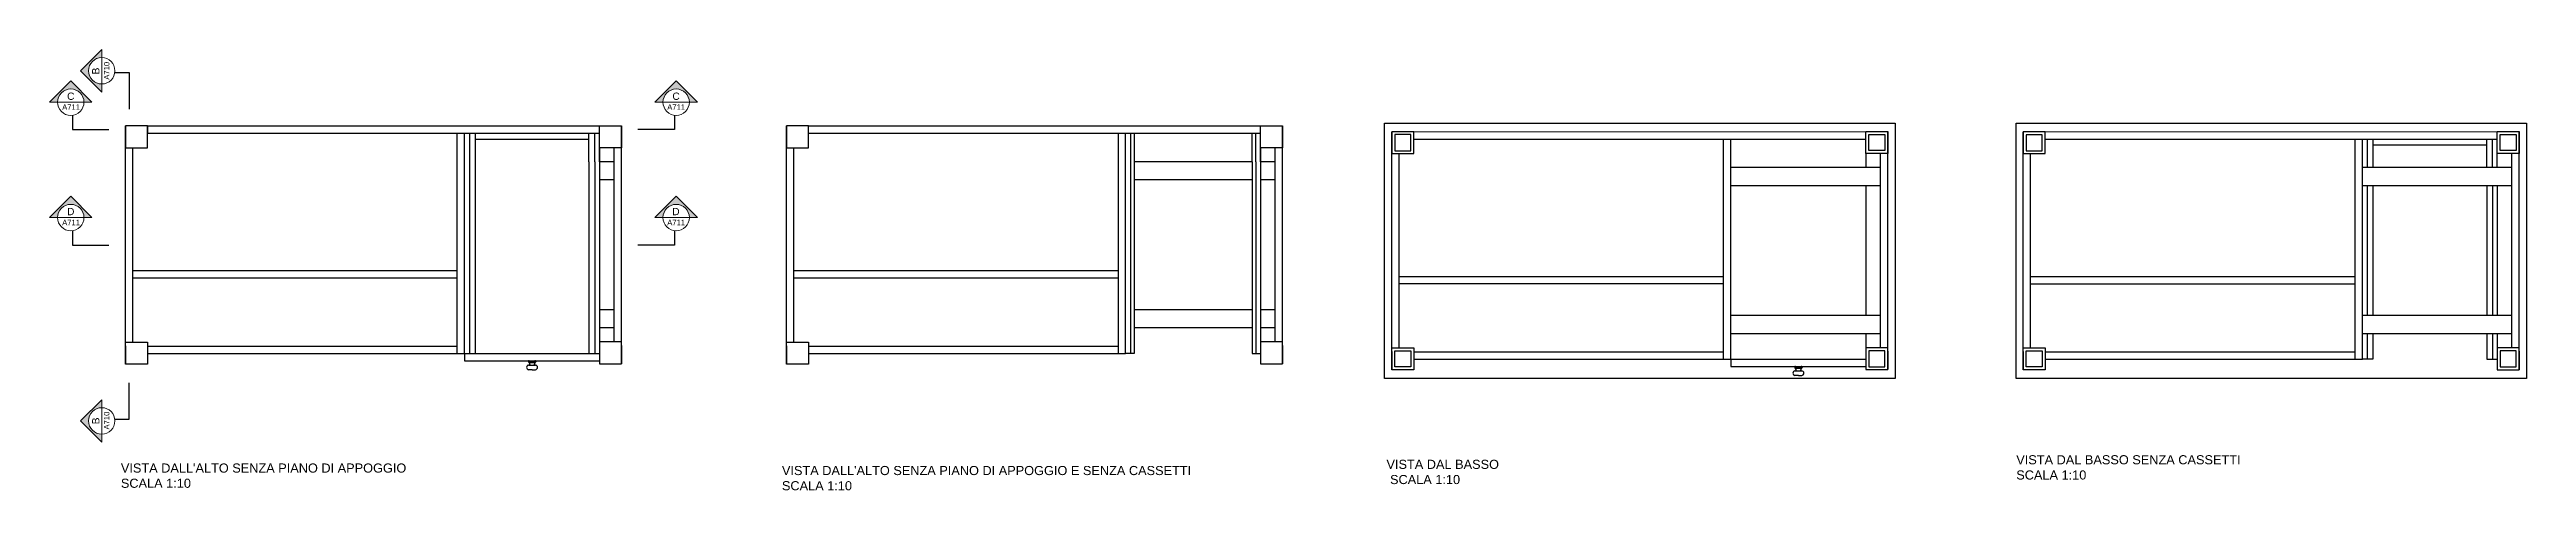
# Model space of a CAD drawing. Header units: millimetres. Extents: x -69 to 1786, y -423 to 409.
# Drawn here: x 36 to 715, y 288 to 409 of the extents above; entities that cross this region are included whole.
import ezdxf
from ezdxf.enums import TextEntityAlignment as Align

# ---------------------------------------------------------------- set-up
doc = ezdxf.new("R2010")
doc.units = ezdxf.units.MM
doc.header["$LTSCALE"] = 0.5
doc.layers.add('A-ANNO-SYMB', color=202, linetype='Continuous', lineweight=18)
for name, color, linetype in [('ALTRE LINEE', 70, 'Continuous'), ('G-ANNO-GEOMETRY', 7, 'Continuous'), ('SIMBOLI', 201, 'Continuous')]:
    doc.layers.add(name, color=color, linetype=linetype)
doc.styles.add('ARIAL', font='arial.ttf')
doc.styles.get("Standard").update_dxf_attribs({"font": 'arial.ttf'})

msp = doc.modelspace()

# ---------------------------------------------------------------- texts
at = {"layer": 'G-ANNO-GEOMETRY', "lineweight": -3, "char_height": 2.5, "attachment_point": 1}
for s, width, heights, insert in [("VISTA DALL'ALTO SENZA PIANO DI APPOGGIO \\PSCALA 1:10", 103.3026, [14.87], (55.37, 295.77)), ("VISTA DALL'ALTO SENZA PIANO DI APPOGGIO E SENZA CASSETTI \\PSCALA 1:10", 142.0443, [8.9], (236.69, 295.09)), ('VISTA DAL BASSO\\P SCALA 1:10', 76.7177, [14], (402.51, 296.79)), ('VISTA DAL BASSO SENZA CASSETTI\\PSCALA 1:10', 139.5577, [9.11], (575.25, 298.04))]:
    msp.add_mtext_dynamic_manual_height_columns(s, width=width, gutter_width=12.5, heights=heights, dxfattribs=dict(at, insert=insert))

# ---------------------------------------------------------------- blocks, each defined once
blk = doc.blocks.new('SYMBOL')
at = {"layer": 'A-ANNO-SYMB', "linetype": 'Continuous', "lineweight": 20}
h = blk.add_hatch(color=256, dxfattribs=at)
h.dxf.hatch_style = 1
h.paths.add_polyline_path([(11.206, 4.948), (11.316, 4.948, -1), (11.678, 4.948), (11.788, 4.948), (11.497, 5.241)])
at = {"linetype": 'Continuous', "lineweight": 20}
blk.add_line((11.316, 4.948), (11.678, 4.948), dxfattribs=at)
at = {"layer": 'A-ANNO-SYMB', "linetype": 'Continuous', "lineweight": 20}
for p, q in [((11.206, 4.948), (11.497, 5.241)), ((11.788, 4.948), (11.497, 5.241)), ((11.316, 4.948), (11.206, 4.948)), ((11.678, 4.948), (11.788, 4.948))]:
    blk.add_line(p, q, dxfattribs=at)
blk.add_circle((11.497, 4.948), 0.181, dxfattribs=at)
for tag, p in [('SEZIONE', (11.497, 4.918)), ('TAVOLA', (11.497, 5.08))]:
    blk.add_attdef(tag, text='', height=0.1, dxfattribs=at).set_placement(p, align=Align.TOP_CENTER)

# ---------------------------------------------------------------- linework, layer by layer
at = {"layer": 'ALTRE LINEE'}
for p, q in [((56.65, 383.25), (56.65, 388.28)), ((62.65, 388.28), (186.65, 388.33)), ((62.65, 388.28), (62.65, 386.28)), ((192.65, 383.3), (192.65, 388.33)), ((237.97, 383.25), (237.97, 388.28)), ((243.97, 388.28), (367.97, 388.33)), ((373.97, 383.3), (373.97, 388.33)), ((401.99, 389.07), (541.99, 389.07)), ((401.99, 319.07), (401.99, 389.07)), ((401.99, 389.07), (401.99, 389.07)), ((401.99, 389.07), (401.99, 389.07)), ((541.99, 389.07), (541.99, 319.07)), ((575.19, 389.06), (715.19, 389.06)), ((575.19, 319.06), (575.19, 389.06)), ((575.19, 389.06), (575.19, 389.06)), ((575.19, 389.06), (575.19, 389.06)), ((715.19, 389.06), (715.19, 319.06)), ((56.65, 327.95), (56.65, 383.25)), ((58.65, 329.02), (58.65, 382.28)), ((62.65, 386.28), (186.65, 386.28)), ((147.65, 325.95), (147.65, 386.28)), ((149.65, 325.95), (149.65, 386.28)), ((150.95, 386.28), (150.95, 378.49)), ((152.55, 386.28), (152.55, 378.49)), ((152.55, 384.68), (183.75, 384.68)), ((183.75, 378.49), (183.75, 386.28)), ((185.35, 378.49), (185.35, 386.28)), ((186.65, 382.33), (186.65, 329.07)), ((186.65, 378.49), (186.65, 382.33)), ((190.65, 329.07), (190.65, 382.33)), ((192.65, 328), (192.65, 383.3)), ((237.97, 327.95), (237.97, 383.25)), ((239.97, 329.02), (239.97, 382.28)), ((243.97, 386.28), (367.97, 386.28)), ((328.97, 325.95), (328.97, 386.28)), ((330.97, 325.95), (330.97, 386.28)), ((332.27, 386.28), (332.27, 378.49)), ((333.27, 386.28), (333.27, 378.49)), ((365.67, 378.49), (365.67, 386.28)), ((366.67, 378.49), (366.67, 386.28)), ((367.97, 382.33), (367.97, 329.07)), ((367.97, 378.49), (367.97, 382.33)), ((371.97, 329.07), (371.97, 382.33)), ((373.97, 328), (373.97, 383.3)), ((403.99, 381.67), (403.99, 386.7)), ((403.99, 326.38), (403.99, 381.67)), ((405.99, 327.44), (405.99, 380.7)), ((409.99, 386.7), (533.99, 386.75)), ((409.99, 384.7), (533.99, 384.7)), ((494.99, 324.38), (494.99, 384.7)), ((496.99, 324.38), (496.99, 384.7)), ((533.99, 380.75), (533.99, 376.91)), ((537.99, 327.49), (537.99, 380.75)), ((539.99, 381.72), (539.99, 386.75)), ((539.99, 326.42), (539.99, 381.72)), ((577.19, 381.66), (577.19, 386.69)), ((577.19, 326.37), (577.19, 381.66)), ((579.19, 327.43), (579.19, 380.69)), ((583.19, 386.69), (707.19, 386.74)), ((583.19, 384.69), (707.19, 384.69)), ((668.19, 324.37), (668.19, 384.69)), ((670.19, 324.37), (670.19, 384.69)), ((671.49, 384.69), (671.49, 376.9)), ((673.09, 384.69), (673.09, 376.9)), ((673.09, 383.09), (704.29, 383.09)), ((704.29, 376.9), (704.29, 384.69)), ((705.89, 376.9), (705.89, 384.69)), ((707.19, 376.9), (707.19, 380.74)), ((711.19, 327.48), (711.19, 380.74)), ((713.19, 381.71), (713.19, 386.74)), ((713.19, 326.41), (713.19, 381.71)), ((150.95, 378.49), (150.95, 332.91)), ((152.55, 378.49), (152.55, 332.91)), ((183.75, 378.49), (183.75, 332.91)), ((185.35, 378.49), (185.35, 332.91)), ((190.65, 378.49), (186.65, 378.49)), ((332.27, 378.49), (332.27, 332.91)), ((333.27, 378.49), (333.27, 332.91)), ((365.67, 378.49), (333.27, 378.49)), ((365.67, 378.49), (365.67, 332.91)), ((366.67, 378.49), (366.67, 332.91)), ((371.97, 378.49), (367.97, 378.49)), ((537.99, 376.91), (496.99, 376.91)), ((711.19, 376.9), (670.19, 376.9)), ((186.65, 373.49), (186.65, 337.91)), ((190.65, 373.49), (186.65, 373.49)), ((365.67, 373.49), (333.27, 373.49)), ((367.97, 373.49), (367.97, 337.91)), ((371.97, 373.49), (367.97, 373.49)), ((537.99, 371.91), (496.99, 371.91)), ((533.99, 371.91), (533.99, 336.33)), ((711.19, 371.9), (670.19, 371.9)), ((671.49, 371.9), (671.49, 336.32)), ((673.09, 371.9), (673.09, 336.32)), ((704.29, 371.9), (704.29, 336.32)), ((705.89, 371.9), (705.89, 336.32)), ((707.19, 371.9), (707.19, 336.32)), ((58.65, 348.64), (147.65, 348.64)), ((58.65, 346.64), (147.65, 346.64)), ((239.97, 348.64), (328.97, 348.64)), ((239.97, 346.64), (328.97, 346.64)), ((405.99, 347.06), (494.99, 347.06)), ((579.19, 347.05), (668.19, 347.05)), ((405.99, 345.06), (494.99, 345.06)), ((579.19, 345.05), (668.19, 345.05)), ((150.95, 332.91), (150.95, 325.95)), ((152.55, 332.91), (152.55, 325.95)), ((183.75, 332.91), (183.75, 325.95)), ((185.35, 332.91), (185.35, 325.95)), ((190.65, 337.91), (186.65, 337.91)), ((186.65, 332.91), (186.65, 329.07)), ((190.65, 332.91), (186.65, 332.91)), ((332.27, 332.91), (332.27, 325.95)), ((365.67, 337.91), (333.27, 337.91)), ((333.27, 332.91), (333.27, 325.95)), ((365.67, 332.91), (333.27, 332.91)), ((365.67, 332.91), (365.67, 325.95)), ((366.67, 332.91), (366.67, 325.95)), ((371.97, 337.91), (367.97, 337.91)), ((367.97, 332.91), (367.97, 329.07)), ((371.97, 332.91), (367.97, 332.91)), ((537.99, 336.33), (496.99, 336.33)), ((711.19, 336.32), (670.19, 336.32)), ((56.65, 328.05), (56.65, 323.02)), ((62.65, 327.95), (147.65, 327.95)), ((192.65, 328.1), (192.65, 323.07)), ((237.97, 328.05), (237.97, 323.02)), ((243.97, 327.95), (328.97, 327.95)), ((373.97, 328.1), (373.97, 323.07)), ((403.99, 326.47), (403.99, 321.44)), ((409.99, 326.38), (494.99, 326.38)), ((537.99, 331.33), (496.99, 331.33)), ((533.99, 331.33), (533.99, 327.49)), ((539.99, 326.52), (539.99, 321.49)), ((577.19, 326.46), (577.19, 321.43)), ((583.19, 326.37), (668.19, 326.37)), ((711.19, 331.32), (670.19, 331.32)), ((671.49, 331.32), (671.49, 324.37)), ((673.09, 331.32), (673.09, 324.37)), ((704.29, 331.32), (704.29, 324.37)), ((705.89, 331.32), (705.89, 324.37)), ((707.19, 331.32), (707.19, 327.48)), ((713.19, 326.51), (713.19, 321.48)), ((62.65, 325.95), (147.65, 325.95)), ((147.65, 325.95), (149.65, 325.95)), ((149.65, 325.95), (186.65, 325.95)), ((149.65, 325.95), (149.65, 323.95)), ((149.65, 323.95), (186.65, 323.95)), ((167.15, 323.75), (167.15, 323.65)), ((169.15, 323.7), (167.15, 323.7)), ((167.21, 322.75), (169.09, 322.75)), ((168.15, 321.45), (167.21, 321.45)), ((167.35, 323.45), (168.95, 323.45)), ((167.54, 322.87), (167.54, 322.75)), ((168.15, 321.45), (169.09, 321.45)), ((168.77, 322.87), (168.77, 322.75)), ((169.15, 323.65), (169.15, 323.75)), ((169.15, 323.75), (169.15, 323.65)), ((243.97, 325.95), (328.97, 325.95)), ((328.97, 325.95), (330.97, 325.95)), ((333.27, 325.95), (330.97, 325.95)), ((365.67, 325.95), (367.97, 325.95)), ((409.99, 324.38), (494.99, 324.38)), ((494.99, 324.38), (496.99, 324.38)), ((496.99, 324.38), (533.99, 324.38)), ((496.99, 324.38), (496.99, 322.38)), ((496.99, 322.38), (533.99, 322.38)), ((514.49, 322.18), (514.49, 322.08)), ((516.49, 322.13), (514.49, 322.13)), ((514.55, 321.18), (516.42, 321.18)), ((515.49, 319.88), (514.55, 319.88)), ((514.69, 321.88), (516.29, 321.88)), ((514.87, 321.29), (514.87, 321.18)), ((515.49, 319.88), (516.42, 319.88)), ((516.1, 321.29), (516.1, 321.18)), ((516.49, 322.08), (516.49, 322.18)), ((516.49, 322.18), (516.49, 322.08)), ((583.19, 324.37), (668.19, 324.37)), ((668.19, 324.37), (670.19, 324.37)), ((541.99, 319.07), (401.99, 319.07)), ((715.19, 319.06), (575.19, 319.06))]:
    msp.add_line(p, q, dxfattribs=at)
at = {"layer": 'ALTRE LINEE', "lineweight": -3}
for p, q in [((673.09, 324.37), (670.19, 324.37)), ((704.29, 324.37), (707.19, 324.37))]:
    msp.add_line(p, q, dxfattribs=at)
at = {"layer": 'ALTRE LINEE'}
for points in [[(56.65, 382.28), (62.65, 382.28), (62.65, 388.28), (56.65, 388.28), (56.65, 382.28)], [(192.65, 382.33), (186.65, 382.33), (186.65, 388.33), (192.65, 388.33), (192.65, 382.33)], [(237.97, 382.28), (243.97, 382.28), (243.97, 388.28), (237.97, 388.28), (237.97, 382.28)], [(373.97, 382.33), (367.97, 382.33), (367.97, 388.33), (373.97, 388.33), (373.97, 382.33)], [(403.99, 380.7), (409.99, 380.7), (409.99, 386.7), (403.99, 386.7), (403.99, 380.7)], [(539.99, 380.75), (533.99, 380.75), (533.99, 386.75), (539.99, 386.75), (539.99, 380.75)], [(577.19, 380.69), (583.19, 380.69), (583.19, 386.69), (577.19, 386.69), (577.19, 380.69)], [(713.19, 380.74), (707.19, 380.74), (707.19, 386.74), (713.19, 386.74), (713.19, 380.74)], [(56.65, 329.02), (62.65, 329.02), (62.65, 323.02), (56.65, 323.02), (56.65, 329.02)], [(192.65, 329.07), (186.65, 329.07), (186.65, 323.07), (192.65, 323.07), (192.65, 329.07)], [(237.97, 329.02), (243.97, 329.02), (243.97, 323.02), (237.97, 323.02), (237.97, 329.02)], [(373.97, 329.07), (367.97, 329.07), (367.97, 323.07), (373.97, 323.07), (373.97, 329.07)], [(403.99, 327.44), (409.99, 327.44), (409.99, 321.44), (403.99, 321.44), (403.99, 327.44)], [(539.99, 327.49), (533.99, 327.49), (533.99, 321.49), (539.99, 321.49), (539.99, 327.49)], [(577.19, 327.43), (583.19, 327.43), (583.19, 321.43), (577.19, 321.43), (577.19, 327.43)], [(713.19, 327.48), (707.19, 327.48), (707.19, 321.48), (713.19, 321.48), (713.19, 327.48)]]:
    msp.add_lwpolyline(points, dxfattribs=at)
for points in [[(404.79, 381.5), (409.19, 381.5), (409.19, 385.9), (404.79, 385.9)], [(539.19, 381.55), (534.79, 381.55), (534.79, 385.95), (539.19, 385.95)], [(577.99, 381.49), (582.39, 381.49), (582.39, 385.89), (577.99, 385.89)], [(712.39, 381.54), (707.99, 381.54), (707.99, 385.94), (712.39, 385.94)], [(404.79, 326.64), (409.19, 326.64), (409.19, 322.24), (404.79, 322.24)], [(539.19, 326.69), (534.79, 326.69), (534.79, 322.29), (539.19, 322.29)], [(577.99, 326.63), (582.39, 326.63), (582.39, 322.23), (577.99, 322.23)], [(712.39, 326.68), (707.99, 326.68), (707.99, 322.28), (712.39, 322.28)]]:
    msp.add_lwpolyline(points, close=True, dxfattribs=at)
for centre, radius, start, end in [((167.31, 322.1), 0.657, 98.17123, 261.82877), ((167.35, 323.75), 0.2, 90, 180), ((167.35, 323.65), 0.2, 180, 270), ((167.23, 323.27), 0.2, 28.98747, 72.01043), ((166.47, 322.85), 1.07, 358.96168, 28.98747), ((169.84, 322.85), 1.07, 151.01253, 181.03832), ((169.07, 323.27), 0.2, 107.98957, 151.01253), ((168.95, 323.75), 0.2, 0, 90), ((168.95, 323.65), 0.2, 270, 0), ((168.99, 322.1), 0.657, 278.17123, 81.82877), ((514.64, 320.53), 0.657, 98.17123, 261.82877), ((514.69, 322.18), 0.2, 90, 180), ((514.69, 322.08), 0.2, 180, 270), ((514.56, 321.69), 0.2, 28.98747, 72.01043), ((513.8, 321.27), 1.07, 358.96168, 28.98747), ((517.17, 321.27), 1.07, 151.01253, 181.03832), ((516.41, 321.69), 0.2, 107.98957, 151.01253), ((516.29, 322.18), 0.2, 0, 90), ((516.29, 322.08), 0.2, 270, 0), ((516.33, 320.53), 0.657, 278.17123, 81.82877)]:
    msp.add_arc(centre, radius, start, end, dxfattribs=at)
at = {"layer": 'SIMBOLI'}
for p, q in [((53.66, 402.94), (57.66, 402.93)), ((57.66, 402.93), (57.65, 392.93)), ((42.09, 391.27), (42.09, 387.27)), ((42.09, 387.27), (52.09, 387.28)), ((207.21, 387.27), (197.21, 387.28)), ((207.21, 391.27), (207.21, 387.27)), ((42.09, 359.64), (42.09, 355.64)), ((42.09, 355.64), (52.09, 355.65)), ((207.21, 355.64), (197.21, 355.65)), ((207.21, 359.64), (207.21, 355.64)), ((57.66, 307.91), (57.65, 317.91)), ((53.66, 307.91), (57.66, 307.91))]:
    msp.add_line(p, q, dxfattribs=at)

# ---------------------------------------------------------------- block references
at = {"layer": 'SIMBOLI', "linetype": 'Continuous', "lineweight": 20}
ref = msp.add_blockref('SYMBOL', (149.08, 173.47), dxfattribs=dict(at, xscale=20, yscale=20, zscale=20, rotation=90.00000000000001))
ref.add_attrib('SEZIONE', 'B', dxfattribs={"layer": '0', "linetype": 'Continuous', "lineweight": 20, "height": 2, "rotation": 90, "style": 'ARIAL'}).set_placement((47.48, 403.35), align=Align.TOP_CENTER)
ref.add_attrib('TAVOLA', 'A710', dxfattribs={"layer": '0', "linetype": 'Continuous', "lineweight": 20, "height": 1.5, "rotation": 90, "style": 'ARIAL'}).set_placement((50.72, 403.41), align=Align.TOP_CENTER)
ref = msp.add_blockref('SYMBOL', (271.56, 295.84), dxfattribs=dict(at, xscale=-20, yscale=20, zscale=20))
ref.add_attrib('SEZIONE', 'C', dxfattribs={"layer": '0', "linetype": 'Continuous', "lineweight": 20, "height": 2, "style": 'ARIAL'}).set_placement((41.62, 397.44), align=Align.TOP_CENTER)
ref.add_attrib('TAVOLA', 'A711', dxfattribs={"layer": '0', "linetype": 'Continuous', "lineweight": 20, "height": 1.5, "style": 'ARIAL'}).set_placement((41.72, 394.21), align=Align.TOP_CENTER)
ref = msp.add_blockref('SYMBOL', (-22.26, 295.84), dxfattribs=dict(at, xscale=20, yscale=20, zscale=20))
ref.add_attrib('SEZIONE', 'C', dxfattribs={"layer": '0', "linetype": 'Continuous', "lineweight": 20, "height": 2, "style": 'ARIAL'}).set_placement((207.65, 397.44), align=Align.TOP_CENTER)
ref.add_attrib('TAVOLA', 'A711', dxfattribs={"layer": '0', "linetype": 'Continuous', "lineweight": 20, "height": 1.5, "style": 'ARIAL'}).set_placement((207.68, 394.21), align=Align.TOP_CENTER)
ref = msp.add_blockref('SYMBOL', (271.56, 264.22), dxfattribs=dict(at, xscale=-20, yscale=20, zscale=20))
ref.add_attrib('SEZIONE', 'D', dxfattribs={"layer": '0', "linetype": 'Continuous', "lineweight": 20, "height": 2, "style": 'ARIAL'}).set_placement((41.62, 365.82), align=Align.TOP_CENTER)
ref.add_attrib('TAVOLA', 'A711', dxfattribs={"layer": '0', "linetype": 'Continuous', "lineweight": 20, "height": 1.5, "style": 'ARIAL'}).set_placement((41.72, 362.58), align=Align.TOP_CENTER)
ref = msp.add_blockref('SYMBOL', (-22.26, 264.22), dxfattribs=dict(at, xscale=20, yscale=20, zscale=20))
ref.add_attrib('SEZIONE', 'D', dxfattribs={"layer": '0', "linetype": 'Continuous', "lineweight": 20, "height": 2, "style": 'ARIAL'}).set_placement((207.62, 365.82), align=Align.TOP_CENTER)
ref.add_attrib('TAVOLA', 'A711', dxfattribs={"layer": '0', "linetype": 'Continuous', "lineweight": 20, "height": 1.5, "style": 'ARIAL'}).set_placement((207.68, 362.58), align=Align.TOP_CENTER)
ref = msp.add_blockref('SYMBOL', (149.08, 537.38), dxfattribs=dict(at, xscale=-20, yscale=20, zscale=20, rotation=90))
ref.add_attrib('SEZIONE', 'B', dxfattribs={"layer": '0', "linetype": 'Continuous', "lineweight": 20, "height": 2, "rotation": 90, "style": 'ARIAL'}).set_placement((47.48, 307.44), align=Align.TOP_CENTER)
ref.add_attrib('TAVOLA', 'A710', dxfattribs={"layer": '0', "linetype": 'Continuous', "lineweight": 20, "height": 1.5, "rotation": 90, "style": 'ARIAL'}).set_placement((50.72, 307.54), align=Align.TOP_CENTER)

msp.set_redraw_order([(e.dxf.handle, doc.entitydb.next_handle()) for e in msp.query("TEXT MTEXT ATTDEF DIMENSION ARC_DIMENSION")])  # texts and dimensions are drawn at this point

doc.saveas('drawing.dxf')
